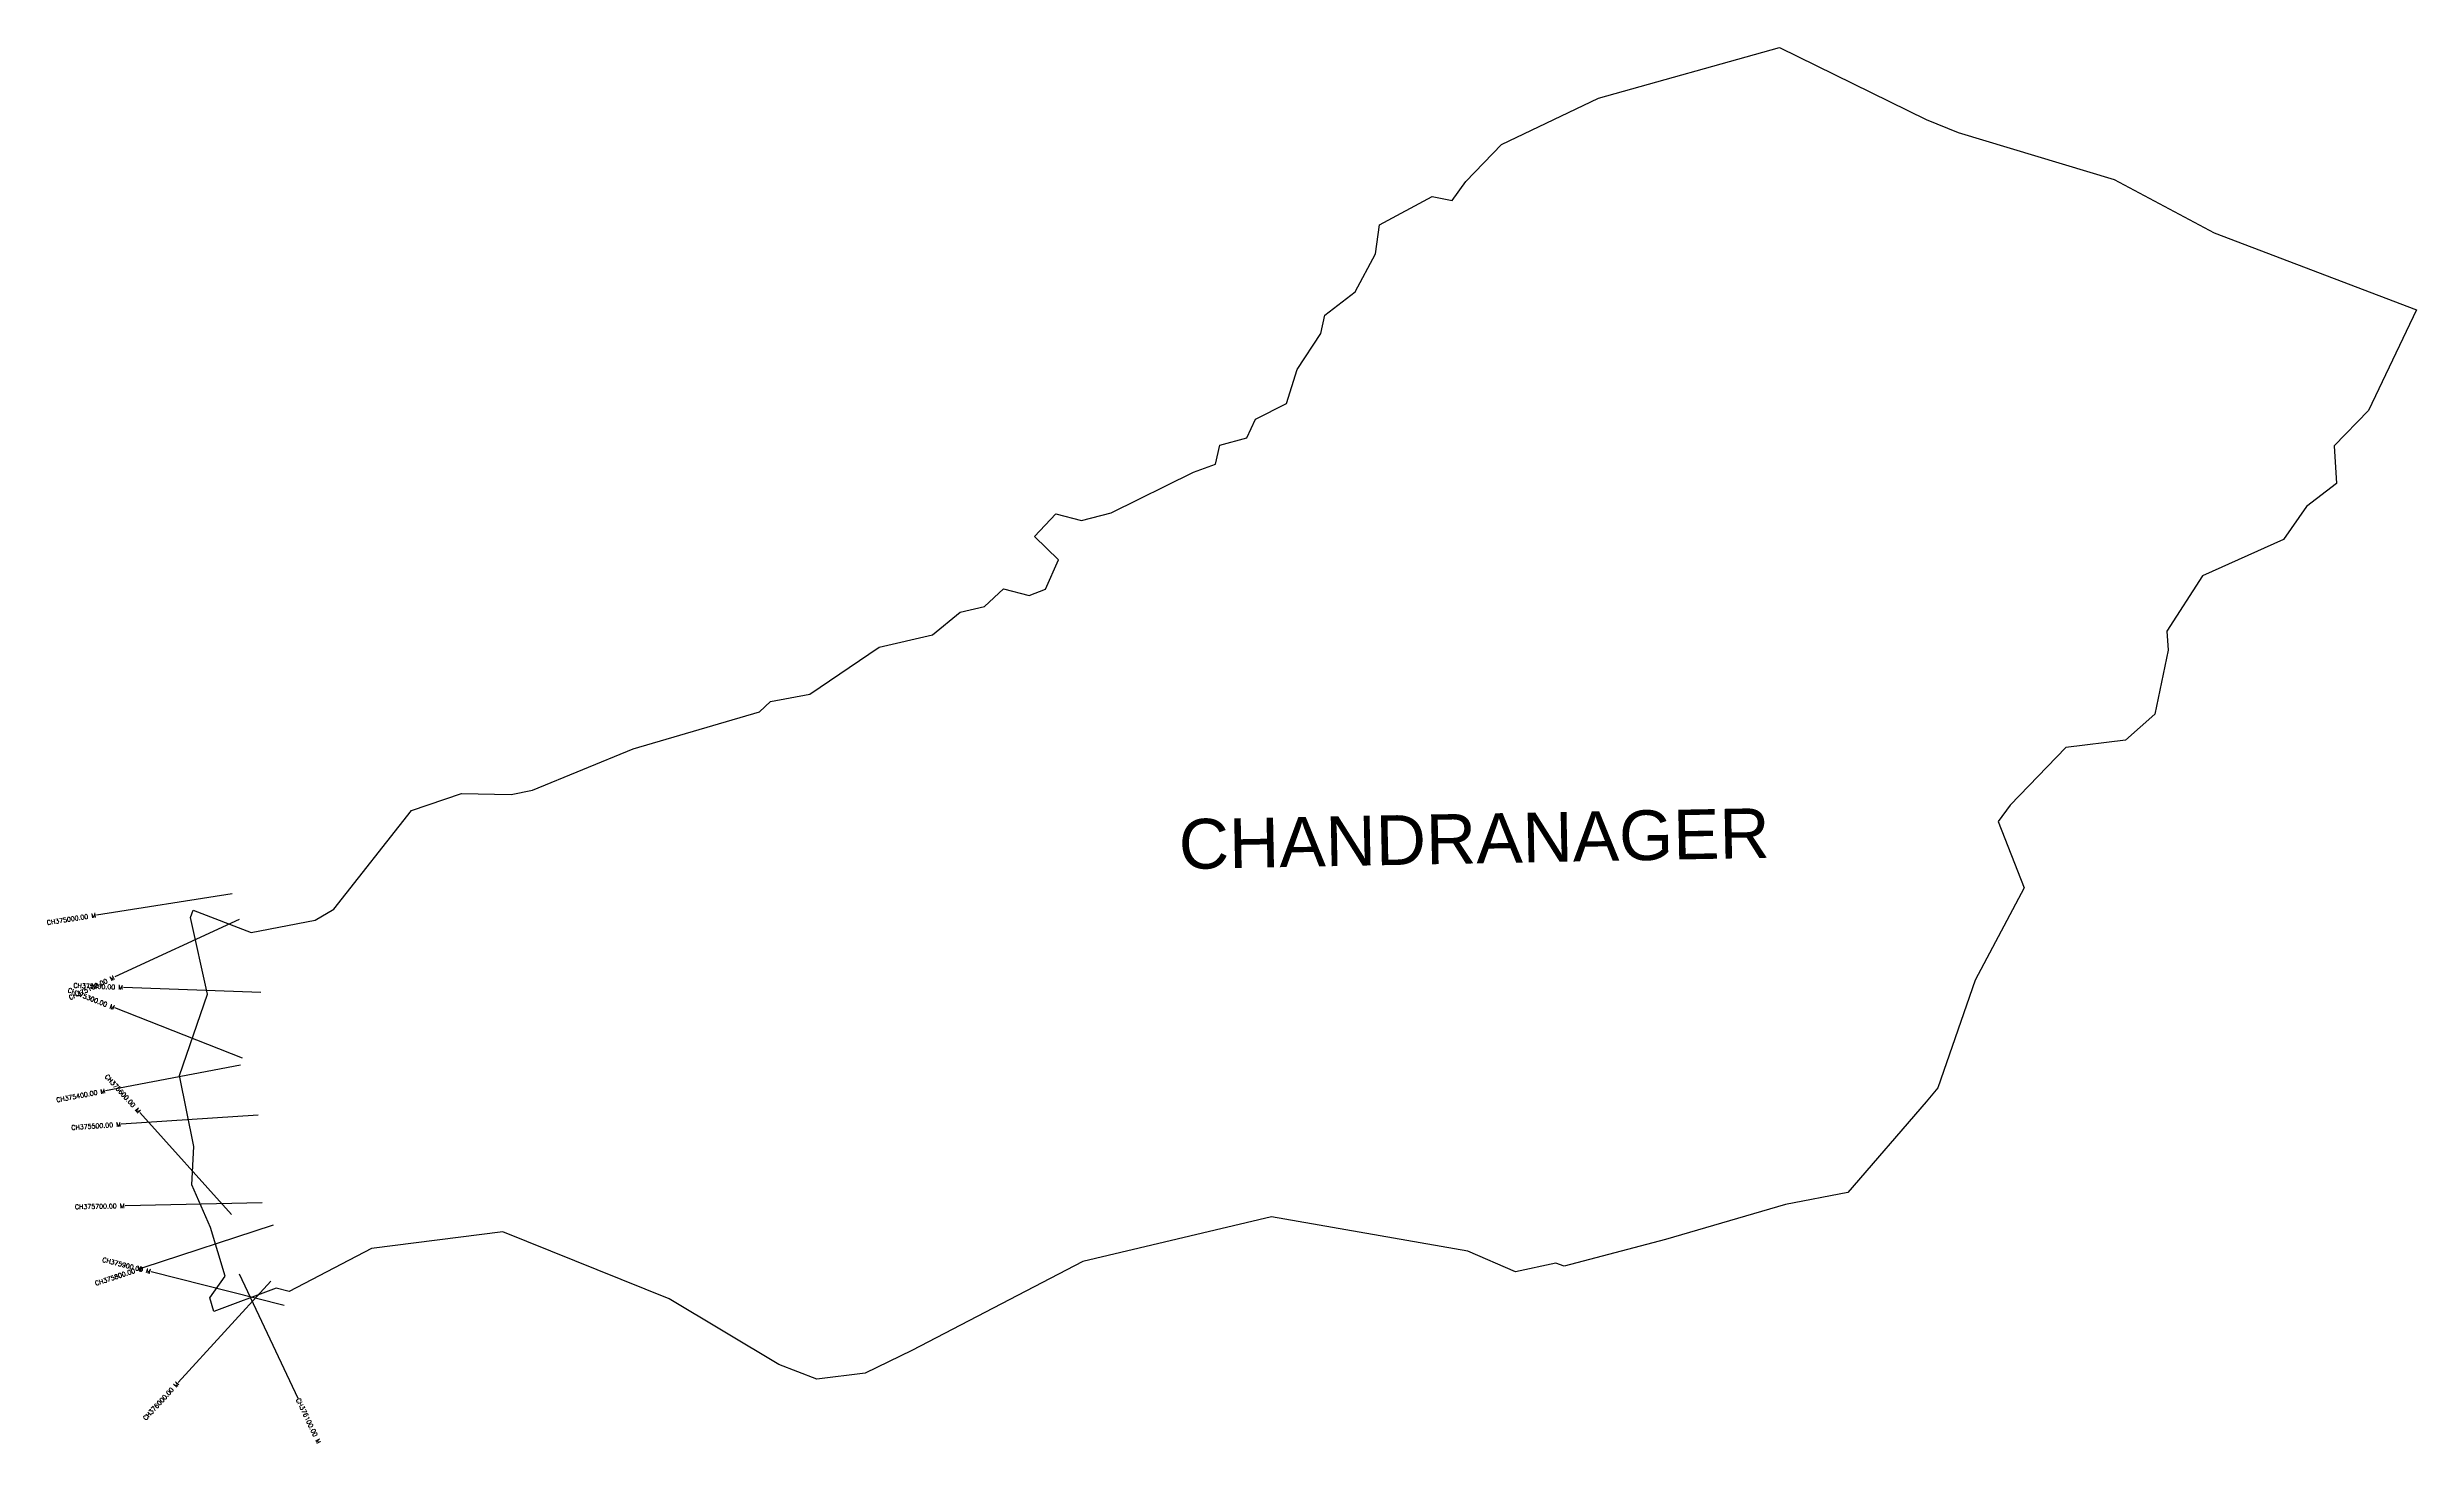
# Model space of a CAD drawing. Header units: metres. Extents: x 301240 to 306417, y 1961132 to 1964183.
import ezdxf
from ezdxf.enums import TextEntityAlignment as Align

# ---------------------------------------------------------------- set-up
doc = ezdxf.new("R2010")
doc.units = ezdxf.units.M
doc.header["$MEASUREMENT"] = 0
for name, color, linetype in [('CS', 134, 'Continuous'), ('CSMark', 6, 'Continuous'), ('village', 3, 'Continuous'), ('VILLAGE NAME', 250, 'Continuous')]:
    doc.layers.add(name, color=color, linetype=linetype)
doc.styles.get("Standard").update_dxf_attribs({"font": 'simplex.shx'})

msp = doc.modelspace()

# ---------------------------------------------------------------- linework, layer by layer
at = {"layer": 'CS'}
for p, q in [((301643.2, 1962333.5), (301346.8, 1962287.4)), ((301659.1, 1962277.8), (301386.8, 1962152)), ((301666.1, 1961974.9), (301386.8, 1962084.3)), ((301705.8, 1962117.7), (301406, 1962129.2)), ((301661.5, 1961959.5), (301366.8, 1961903.3)), ((301700.6, 1961850.2), (301401.3, 1961830)), ((301642.4, 1961633.1), (301441.4, 1961855.8)), ((301709.4, 1961658.3), (301409.4, 1961651.9)), ((301733.3, 1961609.7), (301448.2, 1961516.1)), ((301757.1, 1961434.3), (301466.3, 1961507.7)), ((301728.3, 1961487), (301525.3, 1961266.1)), ((301658.6, 1961503), (301786.8, 1961231.8))]:
    msp.add_line(p, q, dxfattribs=at)
at = {"layer": 'village', "color": 3, "true_color": 0x00ff00}
msp.add_polyline3d([(306417.1, 1963609.6, 0), (306312.3, 1963389.9, 0), (306237.2, 1963312.9, 0), (306242, 1963230.5, 0), (306176.4, 1963180, 0), (306126.3, 1963107.7, 0), (305949.3, 1963028.7, 0), (305871.1, 1962907.6, 0), (305873.9, 1962866, 0), (305844.8, 1962726.3, 0), (305780.6, 1962669.6, 0), (305650.4, 1962653.1, 0), (305529.1, 1962527.4, 0), (305503, 1962491.8, 0), (305559.6, 1962346.8, 0), (305452.1, 1962145, 0), (305370.8, 1961909.6, 0), (305345.4, 1961879.4, 0), (305173.9, 1961681.1, 0), (305038.3, 1961654.6, 0), (304775.6, 1961578.3, 0), (304554.4, 1961519.7, 0), (304535.9, 1961526.7, 0), (304447.8, 1961507.5, 0), (304343.8, 1961552.5, 0), (303914.9, 1961627.8, 0), (303502.8, 1961530, 0), (303128.9, 1961335.9, 0), (303026.5, 1961285.9, 0), (302920.9, 1961273.1, 0), (302838.4, 1961305.1, 0), (302598.4, 1961448.3, 0), (302234.7, 1961594.8, 0), (301947.7, 1961558.9, 0), (301768, 1961464.4, 0), (301739.9, 1961471.7, 0), (301603.1, 1961421.3, 0), (301594.5, 1961451.1, 0), (301628.1, 1961498.5, 0), (301596, 1961604.7, 0), (301555.3, 1961697.6, 0), (301560, 1961781.2, 0), (301528.5, 1961936.9, 0), (301589.9, 1962114.1, 0), (301552.3, 1962282.3, 0), (301558.5, 1962298.3, 0), (301685.3, 1962249.5, 0), (301825, 1962276.3, 0), (301865.9, 1962299.8, 0), (302035.1, 1962515.6, 0), (302144.8, 1962552.8, 0), (302253.5, 1962550.4, 0), (302299.7, 1962560.3, 0), (302519.7, 1962650.8, 0), (302795.6, 1962731.2, 0), (302819.9, 1962754.1, 0), (302906.2, 1962770.3, 0), (303057.7, 1962872.5, 0), (303173.6, 1962899.5, 0), (303234.4, 1962948.9, 0), (303287.5, 1962961.4, 0), (303328.8, 1963000.5, 0), (303385.1, 1962985.4, 0), (303420.8, 1962999.5, 0), (303449.3, 1963063.4, 0), (303396.8, 1963114.4, 0), (303443.2, 1963164.4, 0), (303499.4, 1963149.7, 0), (303564.5, 1963166.4, 0), (303744.1, 1963255, 0), (303792.7, 1963272.6, 0), (303801.5, 1963314.2, 0), (303860.6, 1963330.3, 0), (303879.7, 1963371.1, 0), (303947.2, 1963405.4, 0), (303970.8, 1963479.1, 0), (304022.5, 1963558.2, 0), (304031.5, 1963598.5, 0), (304097.6, 1963648.8, 0), (304142.2, 1963732.5, 0), (304151, 1963795.9, 0), (304265.6, 1963857.6, 0), (304309.7, 1963848.4, 0), (304339.5, 1963890.5, 0), (304417.3, 1963971.4, 0), (304629.6, 1964072.2, 0), (305024.7, 1964183.3, 0), (305345.6, 1964026.1, 0), (305415.6, 1963997.1, 0), (305755.9, 1963894.8, 0), (305974.4, 1963778.2, 0)], close=True, dxfattribs=at)

# ---------------------------------------------------------------- texts
at = {"layer": 'CSMark'}
for s, rotation, p in [('CH375000.00 M', 8.8508, (301345.8, 1962287.2)), ('CH375100.00 M', 24.8122, (301385.9, 1962151.5)), ('CH375200.00 M', 357.7953, (301405, 1962129.2)), ('CH375300.00 M', 338.5983, (301385.9, 1962084.7)), ('CH375600.00 M', 312.0533, (301440.8, 1961856.6)), ('CH375400.00 M', 10.7918, (301365.8, 1961903.1)), ('CH375500.00 M', 3.8582, (301400.3, 1961830)), ('CH375700.00 M', 1.2111, (301408.4, 1961651.9)), ('CH375800.00 M', 18.1692, (301447.3, 1961515.8)), ('CH375900.00 M', 345.8221, (301465.3, 1961508)), ('CH376000.00 M', 47.4238, (301524.7, 1961265.3))]:
    msp.add_text(s, height=10, rotation=rotation, dxfattribs=at).set_placement(p, align=Align.MIDDLE_RIGHT)
msp.add_text('CH376100.00 M', height=10, rotation=295.2884, dxfattribs=at).set_placement((301787.2, 1961230.9), align=Align.MIDDLE_LEFT)
at = {"layer": 'VILLAGE NAME', "insert": (303711.1, 1962496.4), "char_height": 108.748, "attachment_point": 1, "rotation": 1.1028}
msp.add_mtext_dynamic_manual_height_columns('{\\fArial|b0|i0|c0|p34;CHANDRANAGER}', width=1571.314, gutter_width=543.7, heights=[0], dxfattribs=at)

doc.saveas('drawing.dxf')
